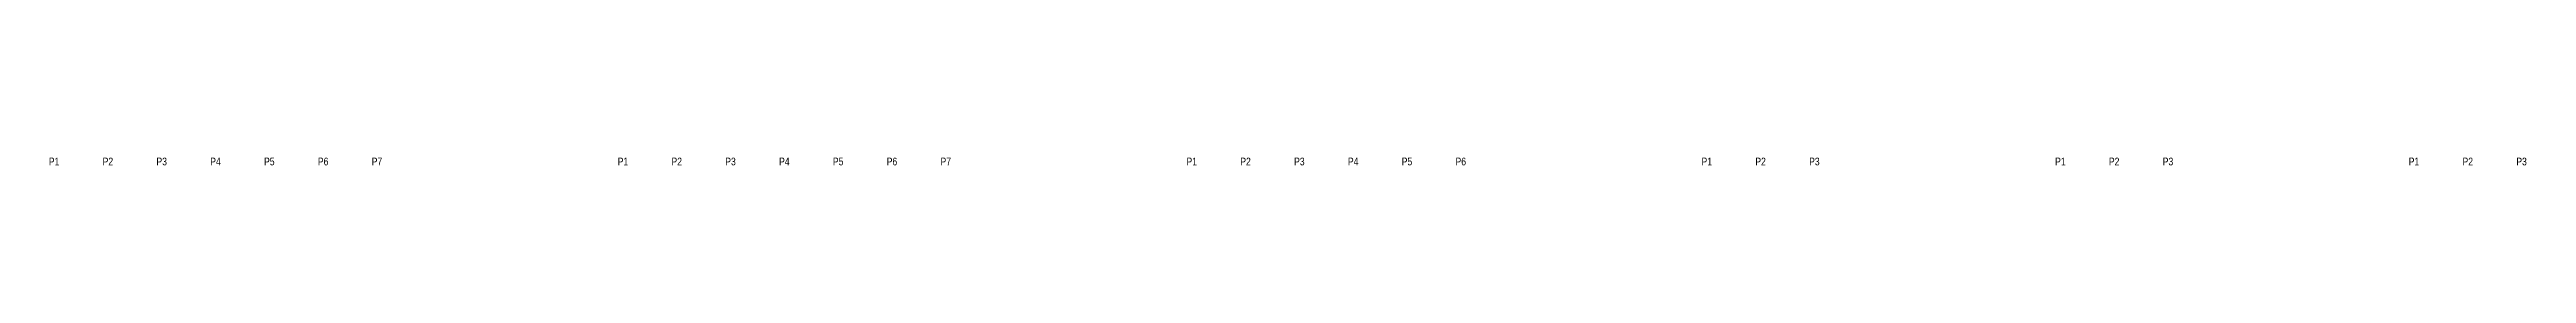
# Model space of a CAD drawing. Header units: centimetres. Extents: x 247996 to 314900, y -468471 to -440326.
# Drawn here: x 291808 to 293742, y -441382 to -441376 of the extents above; entities that cross this region are included whole.
import ezdxf
from ezdxf.enums import TextEntityAlignment as Align

# ---------------------------------------------------------------- set-up
doc = ezdxf.new("R2010")
doc.units = ezdxf.units.CM
doc.layers.add('SCOTT-MTY-KOLLETÖR', color=7, linetype='Continuous')
doc.styles.add('ROTAS', font='arial.ttf')

msp = doc.modelspace()

# ---------------------------------------------------------------- texts
at = {"layer": 'SCOTT-MTY-KOLLETÖR', "style": 'ROTAS', "width": 0.8}
for s, p in [('P1', (291812, -441384)), ('P2', (291854, -441384)), ('P3', (291896, -441384)), ('P4', (291938, -441384)), ('P5', (291980, -441384)), ('P6', (292022, -441384)), ('P7', (292064, -441384)), ('P1', (292256, -441384)), ('P2', (292298, -441384)), ('P3', (292340, -441384)), ('P4', (292382, -441384)), ('P5', (292424, -441384)), ('P6', (292466, -441384)), ('P7', (292508, -441384)), ('P1', (292700, -441384)), ('P2', (292742, -441384)), ('P3', (292784, -441384)), ('P4', (292826, -441384)), ('P5', (292868, -441384)), ('P6', (292910, -441384)), ('P1', (293102, -441384)), ('P2', (293144, -441384)), ('P3', (293186, -441384)), ('P1', (293378, -441384)), ('P2', (293420, -441384)), ('P3', (293462, -441384)), ('P1', (293654, -441384)), ('P2', (293696, -441384)), ('P3', (293738, -441384))]:
    msp.add_text(s, height=6, dxfattribs=at).set_placement(p, align=Align.BOTTOM_CENTER)

doc.saveas('drawing.dxf')
